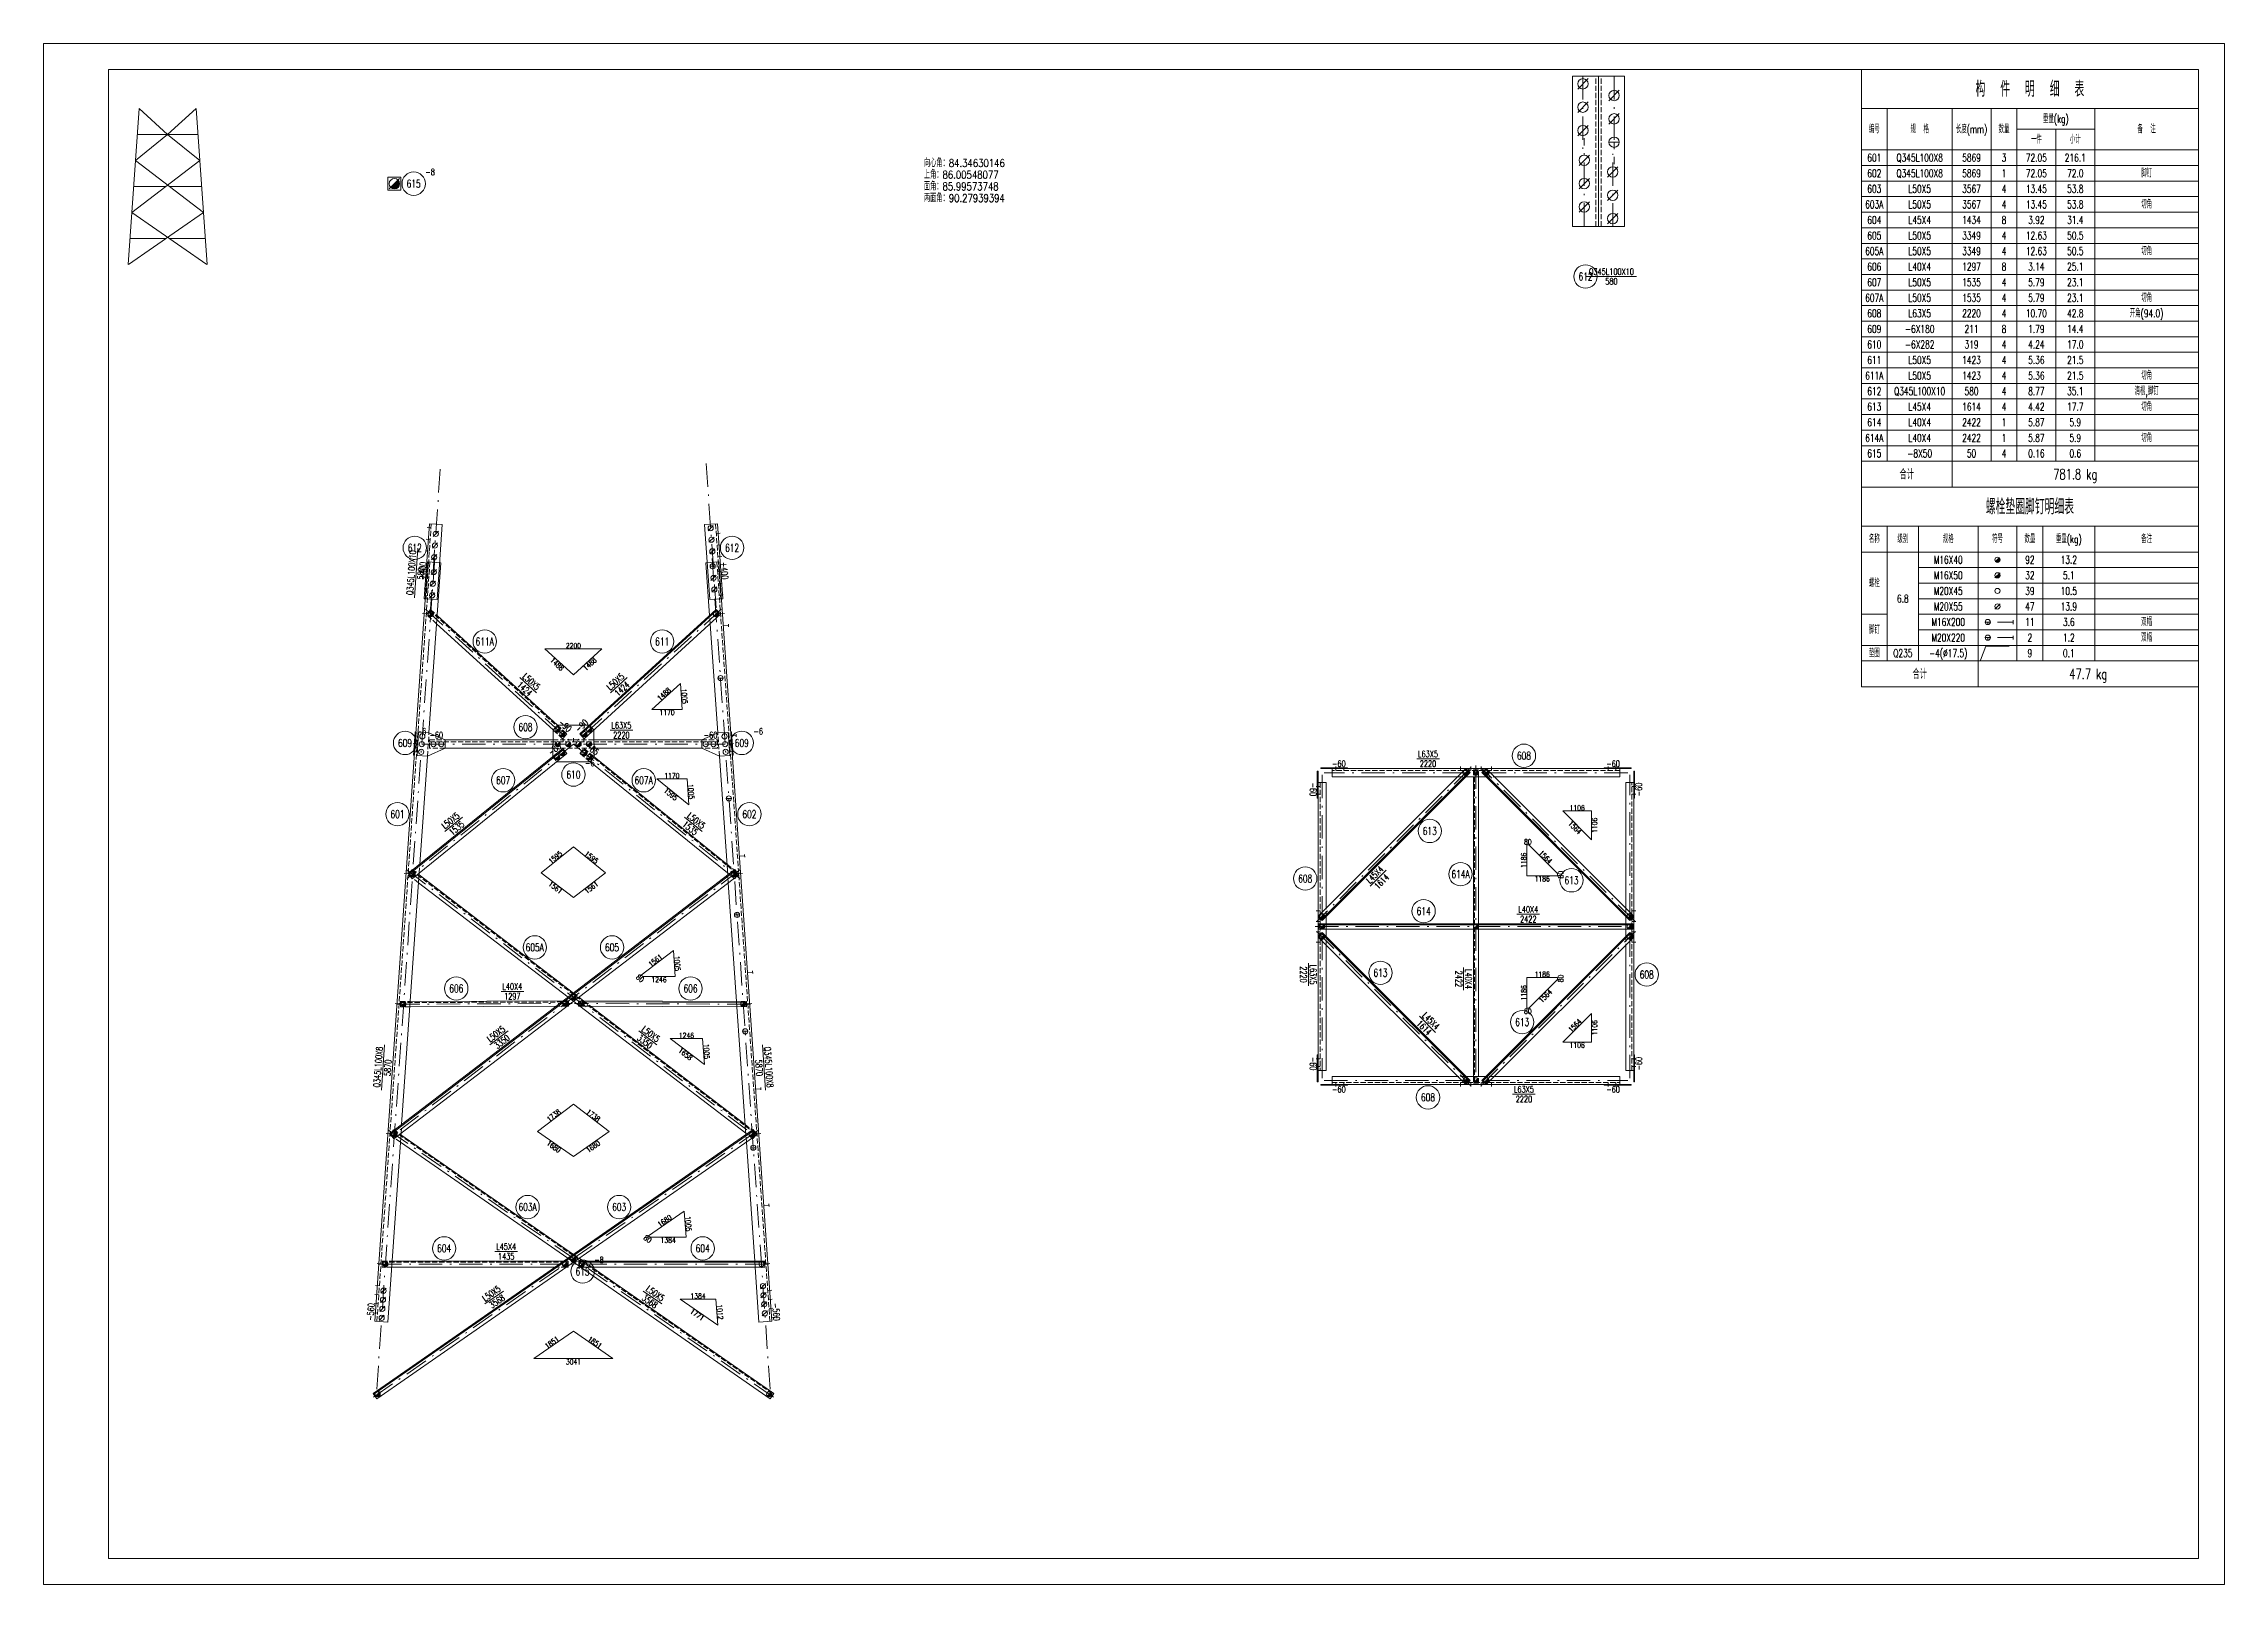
# Model space of a CAD drawing. Extents: x 0 to 841, y 0 to 5426.
# Drawn here: x 0 to 841, y 1208 to 1802 of the extents above; entities that cross this region are included whole.
import ezdxf
from ezdxf.enums import TextEntityAlignment as Align

# ---------------------------------------------------------------- set-up
doc = ezdxf.new("R2010")
doc.units = 0
doc.header["$MEASUREMENT"] = 0
doc.linetypes.add('Dash', pattern=[2.75, 2, -0.75])
doc.linetypes.add('DashDot', pattern=[15.6, 9, -3, 0.6, -3])
doc.layers.get('0').update_dxf_attribs({"linetype": 'CONTINUOUS', "lineweight": 25})
doc.styles.get("Standard").update_dxf_attribs({"font": 'simplex.shx', "width": 0.7, "height": 3, "bigfont": 'gbhzfs.shx'})

msp = doc.modelspace()

# ---------------------------------------------------------------- texts
at = {"color": 3, "linetype": 'Continuous', "lineweight": 13, "width": 0.7}
for s, height, p in [('构  件  明  细  表', 6, (766, 1784.5)), ('重量(kg)', 3, (776, 1773)), ('编号', 3, (706, 1769)), ('规  格', 3, (723.5, 1769)), ('长度(mm)', 3, (743.5, 1769)), ('数量', 3, (756, 1769)), ('一件', 3, (768.5, 1765)), ('小计', 3, (783.5, 1765)), ('备  注', 3, (811, 1769)), ('601', 3, (706, 1758)), ('Q345L100X8', 3, (723.5, 1758)), ('5869', 3, (743.5, 1758)), ('3', 3, (756, 1758)), ('72.05', 3, (768.5, 1758)), ('216.1', 3, (783.5, 1758)), ('602', 3, (706, 1752)), ('Q345L100X8', 3, (723.5, 1752)), ('5869', 3, (743.5, 1752)), ('1', 3, (756, 1752)), ('72.05', 3, (768.5, 1752)), ('72.0', 3, (783.5, 1752)), ('脚钉', 3, (811, 1752)), ('603A', 3, (706, 1740)), ('603', 3, (706, 1746)), ('L50X5', 3, (723.5, 1746)), ('L50X5', 3, (723.5, 1740)), ('3567', 3, (743.5, 1746)), ('3567', 3, (743.5, 1740)), ('4', 3, (756, 1746)), ('4', 3, (756, 1740)), ('13.45', 3, (768.5, 1746)), ('13.45', 3, (768.5, 1740)), ('53.8', 3, (783.5, 1746)), ('53.8', 3, (783.5, 1740)), ('切角', 3, (811, 1740)), ('604', 3, (706, 1734)), ('L45X4', 3, (723.5, 1734)), ('1434', 3, (743.5, 1734)), ('8', 3, (756, 1734)), ('3.92', 3, (768.5, 1734)), ('31.4', 3, (783.5, 1734)), ('605', 3, (706, 1728)), ('L50X5', 3, (723.5, 1728)), ('3349', 3, (743.5, 1728)), ('4', 3, (756, 1728)), ('12.63', 3, (768.5, 1728)), ('50.5', 3, (783.5, 1728)), ('605A', 3, (706, 1722)), ('606', 3, (706, 1716)), ('L50X5', 3, (723.5, 1722)), ('L40X4', 3, (723.5, 1716)), ('3349', 3, (743.5, 1722)), ('1297', 3, (743.5, 1716)), ('4', 3, (756, 1722)), ('8', 3, (756, 1716)), ('12.63', 3, (768.5, 1722)), ('3.14', 3, (768.5, 1716)), ('50.5', 3, (783.5, 1722)), ('25.1', 3, (783.5, 1716)), ('切角', 3, (811, 1722)), ('607', 3, (706, 1710)), ('L50X5', 3, (723.5, 1710)), ('1535', 3, (743.5, 1710)), ('4', 3, (756, 1710)), ('5.79', 3, (768.5, 1710)), ('23.1', 3, (783.5, 1710)), ('607A', 3, (706, 1704)), ('608', 3, (706, 1698)), ('L50X5', 3, (723.5, 1704)), ('L63X5', 3, (723.5, 1698)), ('2220', 3, (743.5, 1698)), ('1535', 3, (743.5, 1704)), ('4', 3, (756, 1704)), ('4', 3, (756, 1698)), ('10.70', 3, (768.5, 1698)), ('5.79', 3, (768.5, 1704)), ('23.1', 3, (783.5, 1704)), ('42.8', 3, (783.5, 1698)), ('开角(94.0)', 3, (811, 1698)), ('切角', 3, (811, 1704)), ('609', 3, (706, 1692)), ('-6X180', 3, (723.5, 1692)), ('211', 3, (743.5, 1692)), ('8', 3, (756, 1692)), ('1.79', 3, (768.5, 1692)), ('14.4', 3, (783.5, 1692)), ('610', 3, (706, 1686)), ('-6X282', 3, (723.5, 1686)), ('319', 3, (743.5, 1686)), ('4', 3, (756, 1686)), ('4.24', 3, (768.5, 1686)), ('17.0', 3, (783.5, 1686)), ('611A', 3, (706, 1674)), ('611', 3, (706, 1680)), ('L50X5', 3, (723.5, 1680)), ('L50X5', 3, (723.5, 1674)), ('1423', 3, (743.5, 1680)), ('1423', 3, (743.5, 1674)), ('4', 3, (756, 1680)), ('4', 3, (756, 1674)), ('5.36', 3, (768.5, 1680)), ('5.36', 3, (768.5, 1674)), ('21.5', 3, (783.5, 1680)), ('21.5', 3, (783.5, 1674)), ('切角', 3, (811, 1674)), ('612', 3, (706, 1668)), ('Q345L100X10', 3, (723.5, 1668)), ('580', 3, (743.5, 1668)), ('4', 3, (756, 1668)), ('8.77', 3, (768.5, 1668)), ('35.1', 3, (783.5, 1668)), ('清根,脚钉', 3, (811, 1668)), ('613', 3, (706, 1662)), ('614', 3, (706, 1656)), ('L45X4', 3, (723.5, 1662)), ('L40X4', 3, (723.5, 1656)), ('2422', 3, (743.5, 1656)), ('1614', 3, (743.5, 1662)), ('4', 3, (756, 1662)), ('1', 3, (756, 1656)), ('4.42', 3, (768.5, 1662)), ('5.87', 3, (768.5, 1656)), ('17.7', 3, (783.5, 1662)), ('5.9', 3, (783.5, 1656)), ('切角', 3, (811, 1662)), ('614A', 3, (706, 1650)), ('L40X4', 3, (723.5, 1650)), ('2422', 3, (743.5, 1650)), ('1', 3, (756, 1650)), ('5.87', 3, (768.5, 1650)), ('5.9', 3, (783.5, 1650)), ('切角', 3, (811, 1650)), ('615', 3, (706, 1644)), ('-8X50', 3, (723.5, 1644)), ('50', 3, (743.5, 1644)), ('4', 3, (756, 1644)), ('0.16', 3, (768.5, 1644)), ('0.6', 3, (783.5, 1644)), ('合计', 4, (718.5, 1636)), ('781.8 kg', 4, (783.5, 1636)), ('螺栓垫圈脚钉明细表', 6, (766, 1623.5)), ('名称', 3, (706, 1611)), ('级别', 3, (717, 1611)), ('规格', 3, (734.5, 1611)), ('符号', 3, (753.5, 1611)), ('数量', 3, (766, 1611)), ('重量(kg)', 3, (781, 1611)), ('备注', 3, (811, 1611)), ('M16X40', 3, (734.5, 1603)), ('M16X50', 3, (734.5, 1597)), ('92', 3, (766, 1603)), ('32', 3, (766, 1597)), ('13.2', 3, (781, 1603)), ('5.1', 3, (781, 1597)), ('螺栓', 3, (706, 1594)), ('6.8', 3, (717, 1588)), ('M20X45', 3, (734.5, 1591)), ('39', 3, (766, 1591)), ('10.5', 3, (781, 1591)), ('M20X55', 3, (734.5, 1585)), ('47', 3, (766, 1585)), ('13.9', 3, (781, 1585)), ('脚钉', 3, (706, 1576)), ('M16X200', 3, (734.5, 1579)), ('M20X220', 3, (734.5, 1573)), ('11', 3, (766, 1579)), ('2', 3, (766, 1573)), ('3.6', 3, (781, 1579)), ('1.2', 3, (781, 1573)), ('双帽', 3, (811, 1579)), ('双帽', 3, (811, 1573)), ('垫圈', 3, (706, 1567)), ('Q235', 3, (717, 1567)), ('-4(%%c17.5)', 3, (734.5, 1567)), ('9', 3, (766, 1567)), ('0.1', 3, (781, 1567)), ('合计', 4, (723.5, 1559)), ('47.7 kg', 4, (788.5, 1559))]:
    msp.add_text(s, height=height, dxfattribs=at).set_placement(p, align=Align.MIDDLE_CENTER)
at = {"color": 7, "linetype": 'Continuous', "lineweight": 13, "width": 0.8}
for s, p in [('向心角：84.34630146', (339.48, 1753.54)), ('上角：86.00548077', (339.48, 1749.04)), ('面角：85.99573748', (339.48, 1744.54)), ('两面角：90.27939394', (339.48, 1740.04))]:
    msp.add_text(s, height=3, dxfattribs=at).set_placement(p, align=Align.BOTTOM_LEFT)
at = {"color": 7, "linetype": 'Continuous', "lineweight": 13, "width": 0.7}
for s, height, p in [('615', 3, (142.71, 1748.01)), ('612', 3, (594.62, 1712.21)), ('Q345L100X10', 2.5, (604.62, 1714.09)), ('580', 2.5, (604.62, 1710.34)), ('612', 3, (143.13, 1607.62)), ('612', 3, (265.5, 1607.62)), ('611A', 3, (170.1, 1571.5)), ('611', 3, (238.53, 1571.5)), ('608', 3, (185.82, 1538.49)), ('L63X5', 2.5, (222.82, 1539.16)), ('609', 3, (139.38, 1532.38)), ('-60', 2.5, (151.44, 1535.41)), ('2220', 2.5, (222.82, 1535.41)), ('-60', 2.5, (257.19, 1535.41)), ('609', 3, (269.25, 1532.38)), ('-60', 2.5, (499.51, 1524.38)), ('L63X5', 2.5, (533.88, 1528.13)), ('2220', 2.5, (533.88, 1524.38)), ('608', 3, (570.88, 1527.45)), ('-60', 2.5, (605.26, 1524.38)), ('607', 3, (177.22, 1518.01)), ('610', 3, (204.32, 1520.2)), ('607A', 3, (231.41, 1518.01)), ('601', 3, (136.46, 1504.94)), ('602', 3, (272.17, 1504.94)), ('613', 3, (534.56, 1498.45)), ('608', 3, (486.54, 1480.11)), ('614A', 3, (546.43, 1481.79)), ('613', 3, (589.22, 1479.43)), ('614', 3, (532.2, 1467.56)), ('L40X4', 2.5, (572.56, 1468.23)), ('2422', 2.5, (572.56, 1464.48)), ('605A', 3, (189.42, 1453.57)), ('605', 3, (219.21, 1453.57)), ('606', 3, (159.15, 1437.72)), ('606', 3, (249.48, 1437.72)), ('613', 3, (515.54, 1443.78)), ('608', 3, (618.22, 1443.11)), ('613', 3, (570.2, 1424.76)), ('-60', 2.5, (499.51, 1398.84)), ('608', 3, (533.88, 1395.76)), ('L63X5', 2.5, (570.88, 1398.84)), ('2220', 2.5, (570.88, 1395.09)), ('-60', 2.5, (605.26, 1398.84)), ('603A', 3, (186.67, 1353.48)), ('603', 3, (221.96, 1353.48)), ('604', 3, (154.47, 1337.54)), ('604', 3, (254.16, 1337.54)), ('615', 3, (207.85, 1328.61))]:
    msp.add_text(s, height=height, dxfattribs=at).set_placement(p, align=Align.MIDDLE_CENTER)
for s, p in [('-8', (147.21, 1752.51)), ('-6', (143.88, 1536.88)), ('-6', (273.75, 1536.88)), ('-6', (208.82, 1524.7)), ('-8', (212.35, 1333.11))]:
    msp.add_text(s, height=2.4, dxfattribs=at).set_placement(p, align=Align.MIDDLE_LEFT)
for s, rotation, p in [('Q345L100X10', 86.00548, (141.79, 1598.03)), ('580', 86.00548, (145.53, 1597.77)), ('+400', 86.00548, (146.1, 1598.82)), ('+400', 273.99452, (262.53, 1598.82)), ('L50X5', 317.65564, (188.09, 1556.03)), ('L50X5', 42.3435, (220.54, 1556.03)), ('1424', 317.65564, (185.56, 1553.25)), ('1424', 42.3435, (223.07, 1553.25)), ('-90', 317.65564, (201.15, 1539.04)), ('-90', 42.3435, (207.48, 1539.04)), ('-85', 38.95296, (197.01, 1530.04)), ('-85', 321.04704, (211.63, 1530.04)), ('-60', 270, (489.61, 1514.48)), ('-60', 90, (615.15, 1514.48)), ('L50X5', 38.95296, (156.91, 1502.45)), ('L50X5', 321.04704, (251.72, 1502.45)), ('1535', 38.95296, (159.27, 1499.54)), ('1535', 321.04704, (249.36, 1499.54)), ('L45X4', 45, (513.36, 1481.6)), ('1614', 45, (516.01, 1478.95)), ('L40X4', 0.22754, (180.76, 1438.48)), ('2220', 270, (485.86, 1443.11)), ('L63X5', 270, (489.61, 1443.11)), ('2422', 270, (545.76, 1441.43)), ('L40X4', 270, (549.51, 1441.43)), ('1297', 0.22754, (180.77, 1434.73)), ('L50X5', 37.42417, (174.47, 1420.19)), ('L50X5', 322.57583, (234.16, 1420.19)), ('1614', 315, (532.38, 1422.59)), ('L45X4', 315, (535.03, 1425.24)), ('Q345L100X8', 86.00548, (128.98, 1407.41)), ('3350', 37.42417, (176.75, 1417.21)), ('3350', 322.57583, (231.88, 1417.21)), ('Q345L100X8', 273.99452, (279.66, 1407.41)), ('5870', 86.00548, (132.72, 1407.14)), ('5870', 273.99452, (275.92, 1407.14)), ('-60', 270, (489.61, 1408.73)), ('-60', 90, (615.15, 1408.73)), ('L45X4', 359.9787, (178.38, 1338.2)), ('1435', 359.9787, (178.38, 1334.45)), ('L50X5', 34.75055, (172.72, 1320.15)), ('L50X5', 325.24945, (235.91, 1320.15)), ('-560', 86.00548, (126.15, 1313.05)), ('3568', 34.75055, (174.86, 1317.07)), ('3568', 325.24945, (233.77, 1317.07)), ('-560', 273.99452, (282.49, 1313.05))]:
    msp.add_text(s, height=2.5, rotation=rotation, dxfattribs=at).set_placement(p, align=Align.MIDDLE_CENTER)
at = {"color": 7, "linetype": 'Continuous', "lineweight": 20, "width": 0.7}
for s, rotation, p in [('1488', 317.65628, (198.01, 1562.79)), ('2200', 359.99998, (204.32, 1569.89)), ('1488', 42.3433, (210.62, 1562.79)), ('1488', 42.3433, (239.27, 1551.2)), ('1005', 273.99452, (247.13, 1550.4)), ('1595', 321.04726, (241.89, 1512.62)), ('1005', 273.99452, (249.7, 1513.64)), ('1564', 315, (590.55, 1499.78)), ('1106', 90, (598.13, 1500.63)), ('1595', 38.95311, (197.36, 1488.29)), ('1595', 321.04726, (211.27, 1488.29)), ('1186', 90, (570.79, 1487.15)), ('1564', 315, (579.17, 1488.4)), ('80', 90, (585.05, 1481.62)), ('1561', 322.5758, (197.39, 1476.65)), ('1561', 37.42422, (211.25, 1476.65)), ('1561', 37.42422, (235.92, 1448.53)), ('1005', 273.99452, (244.4, 1447.4)), ('80', 322.57583, (230.04, 1441.64)), ('1246', 359.77246, (237.31, 1441.12)), ('1186', 90, (570.79, 1436.06)), ('80', 90, (585.05, 1441.59)), ('1564', 45, (579.17, 1434.81)), ('1564', 45, (590.55, 1423.44)), ('1106', 90, (598.13, 1422.59)), ('1658', 322.57583, (247.52, 1412.45)), ('1246', 359.77246, (247.9, 1419.62)), ('1005', 273.99452, (255.68, 1413.46)), ('1738', 37.42417, (196.69, 1388.79)), ('1738', 322.57583, (211.95, 1388.79)), ('1680', 325.24945, (196.73, 1376.78)), ('1680', 34.75055, (211.9, 1376.78)), ('1680', 34.75055, (239.49, 1348.14)), ('1005', 273.99452, (248.62, 1347.01)), ('80', 325.24945, (232.92, 1341.15)), ('1384', 0.0213, (240.85, 1340.71)), ('1771', 325.24945, (252.05, 1311.94)), ('1384', 0.0213, (252.38, 1319.17)), ('1012', 273.99452, (260.85, 1313.01)), ('1851', 34.75055, (196.03, 1301.28)), ('1851', 325.24945, (212.6, 1301.28))]:
    msp.add_text(s, height=2, rotation=rotation, dxfattribs=at).set_placement(p, align=Align.MIDDLE_CENTER)
for s, p in [('1170', (240.43, 1544.1)), ('1170', (242.3, 1519.77)), ('1106', (591.4, 1507.36)), ('80', (572.39, 1494.28)), ('1186', (577.92, 1480.02)), ('1186', (577.92, 1443.19)), ('80', (572.39, 1428.93)), ('1106', (591.4, 1415.86)), ('3041', (204.32, 1293.82))]:
    msp.add_text(s, height=2, dxfattribs=at).set_placement(p, align=Align.MIDDLE_CENTER)

# ---------------------------------------------------------------- blocks, each defined once
blk = doc.blocks.new('M16X40S')
at = {"color": 3, "linetype": 'Continuous', "lineweight": 13}
blk.add_line((-0.707, -0.707), (0.707, 0.707), dxfattribs=at)
blk.add_circle((0, 0), 1, dxfattribs=at)
for radius in [0.9, 0.8, 0.7, 0.6, 0.5, 0.4, 0.3, 0.2, 0.1]:
    blk.add_arc((0, 0), radius, 225, 45, dxfattribs=at)
blk = doc.blocks.new('M16X50S')
at = {"color": 3, "linetype": 'Continuous', "lineweight": 13}
blk.add_line((-1, -1), (1, 1), dxfattribs=at)
blk.add_circle((0, 0), 1, dxfattribs=at)
for radius in [0.9, 0.8, 0.7, 0.6, 0.5, 0.4, 0.3, 0.2, 0.1]:
    blk.add_arc((0, 0), radius, 225, 45, dxfattribs=at)
blk = doc.blocks.new('M20X45S')
at = {"color": 3, "linetype": 'Continuous', "lineweight": 13}
blk.add_circle((0, 0), 1, dxfattribs=at)
blk = doc.blocks.new('M20X55S')
at = {"color": 3, "linetype": 'Continuous', "lineweight": 13}
blk.add_line((-1, -1), (1, 1), dxfattribs=at)
blk.add_circle((0, 0), 1, dxfattribs=at)
blk = doc.blocks.new('StepBoltML')
at = {"color": 3, "linetype": 'Continuous', "lineweight": 13}
for p, q in [((-4.75, 0), (-2.75, 0)), ((-3.75, 0), (-3.75, -1)), ((0, 0), (6, 0)), ((6, -0.75), (6, 0.75))]:
    blk.add_line(p, q, dxfattribs=at)
blk.add_circle((-3.75, 0), 1, dxfattribs=at)
blk = doc.blocks.new('WasherML')
at = {"color": 3, "linetype": 'Continuous', "lineweight": 13}
for p, q in [((-6.5, -2.7), (-4.5, 2.7)), ((-4.5, 2.7), (4.5, 2.7))]:
    blk.add_line(p, q, dxfattribs=at)
blk = doc.blocks.new('StepBolt')
at = {"color": 3, "linetype": 'Continuous', "lineweight": 13}
for p, q in [((-1, 0), (1, 0)), ((0, 0), (0, -1))]:
    blk.add_line(p, q, dxfattribs=at)
blk.add_circle((0, 0), 1, dxfattribs=at)

# ---------------------------------------------------------------- linework, layer by layer
at = {"color": 7, "linetype": 'Continuous', "lineweight": 18}
for p, q in [((0, 1802), (841, 1802)), ((0, 1208), (0, 1802)), ((841, 1208), (841, 1802)), ((25, 1792), (831, 1792)), ((25, 1218), (25, 1792)), ((831, 1218), (831, 1792)), ((25, 1218), (831, 1218)), ((0, 1208), (841, 1208))]:
    msp.add_line(p, q, dxfattribs=at)
at = {"color": 2, "linetype": 'DashDot', "lineweight": 0}
for p, q in [((593.62, 1789.5), (593.63, 1761.5)), ((605.62, 1789.5), (605.62, 1755.5)), ((594.12, 1731.53), (594.13, 1765.53)), ((605.12, 1731.53), (605.12, 1759.53)), ((255.51, 1640.17), (259.57, 1582.06)), ((152.97, 1637.92), (149.07, 1582.06)), ((150.81, 1603.51), (128.32, 1281.32)), ((257.82, 1603.51), (280.32, 1281.32)), ((147.28, 1583.91), (204.31, 1531.94)), ((261.35, 1583.91), (204.32, 1531.93)), ((204.32, 1531.94), (140.18, 1480.08)), ((145.82, 1531.94), (262.82, 1531.94)), ((204.32, 1531.94), (268.46, 1480.08)), ((550.32, 1522.85), (491.14, 1463.66)), ((552.38, 1523.65), (552.38, 1399.56)), ((613.62, 1463.66), (554.44, 1522.85)), ((493.09, 1520.11), (493.09, 1403.11)), ((610.88, 1520.9), (493.88, 1520.9)), ((611.67, 1403.11), (611.67, 1520.11)), ((268.5, 1483.48), (133.13, 1379.9)), ((140.13, 1483.48), (275.5, 1379.9)), ((490.34, 1461.61), (614.42, 1461.61)), ((491.14, 1459.55), (550.32, 1400.37)), ((554.44, 1400.37), (613.62, 1459.55)), ((136.06, 1431.68), (203.89, 1431.95)), ((272.57, 1431.68), (204.74, 1431.95)), ((493.88, 1402.31), (610.88, 1402.31)), ((275.58, 1383.14), (126.56, 1279.76)), ((133.06, 1383.14), (282.07, 1279.76)), ((129.06, 1331.45), (203.78, 1331.42)), ((279.57, 1331.45), (204.85, 1331.42))]:
    msp.add_line(p, q, dxfattribs=at)
at = {"color": 1, "linetype": 'Dash', "lineweight": 0}
for p, q in [((598.62, 1731.53), (598.62, 1789.5)), ((600.62, 1731.53), (600.62, 1789.5)), ((149.49, 1616.86), (147.47, 1587.95)), ((259.14, 1616.86), (261.16, 1587.95)), ((148.96, 1602.13), (128.52, 1309.38)), ((259.67, 1602.13), (280.11, 1309.38)), ((147.81, 1581.74), (147.85, 1582.31)), ((151.56, 1578.32), (147.81, 1581.74)), ((147.85, 1582.31), (149.23, 1583.82)), ((148.96, 1583.53), (201.56, 1535.59)), ((149.23, 1583.82), (151.78, 1581.5)), ((257.07, 1578.32), (256.85, 1581.5)), ((198.13, 1539.26), (201.83, 1535.89)), ((212.18, 1537.41), (210.5, 1539.26)), ((148, 1527.27), (148.62, 1536.25)), ((148.82, 1533.54), (154.82, 1533.54)), ((148.82, 1530.39), (148.82, 1533.54)), ((148.82, 1532.79), (259.82, 1532.79)), ((196.41, 1533.54), (212.22, 1533.54)), ((200.15, 1534.04), (196.45, 1537.41)), ((201.83, 1535.89), (200.15, 1534.04)), ((253.82, 1533.54), (259.82, 1533.54)), ((259.82, 1533.54), (259.82, 1530.39)), ((260.64, 1527.27), (260.01, 1536.25)), ((154.82, 1530.39), (148.82, 1530.39)), ((196.34, 1527.09), (196.34, 1527.09)), ((196.34, 1527.09), (197.91, 1525.15)), ((212.26, 1530.39), (196.37, 1530.39)), ((206.84, 1528.29), (208.41, 1530.24)), ((210.72, 1525.15), (206.84, 1528.29)), ((208.16, 1529.92), (267.82, 1481.69)), ((208.41, 1530.24), (212.3, 1527.09)), ((259.82, 1530.39), (253.82, 1530.39)), ((502.88, 1522.5), (496.88, 1522.5)), ((607.88, 1522.5), (601.88, 1522.5)), ((491.49, 1517.11), (491.49, 1511.11)), ((492.24, 1517.11), (492.24, 1406.11)), ((607.88, 1521.75), (496.88, 1521.75)), ((545.27, 1519.35), (548.46, 1519.35)), ((551.38, 1522), (551.38, 1519.35)), ((553.38, 1522), (551.38, 1522)), ((551.78, 1522), (551.78, 1401.21)), ((553.38, 1519.35), (553.38, 1522)), ((556.3, 1519.35), (559.49, 1519.35)), ((612.52, 1406.11), (612.52, 1517.11)), ((613.27, 1511.11), (613.27, 1517.11)), ((140.8, 1481.4), (140.84, 1481.94)), ((144.59, 1478.5), (140.8, 1481.4)), ((140.84, 1481.94), (142.08, 1483.57)), ((141.84, 1483.25), (274.83, 1381.48)), ((142.08, 1483.57), (144.8, 1481.49)), ((144.85, 1482.26), (145.09, 1485.66)), ((263.54, 1485.66), (267.76, 1482.25)), ((266.5, 1480.05), (263.78, 1482.26)), ((264.04, 1478.5), (263.83, 1481.49)), ((267.82, 1481.69), (266.5, 1480.05)), ((267.76, 1482.25), (267.82, 1481.69)), ((494.64, 1465.53), (494.64, 1468.71)), ((610.12, 1468.71), (610.12, 1465.53)), ((494.64, 1460.61), (494.64, 1462.61)), ((494.64, 1454.5), (494.64, 1457.68)), ((551.38, 1462.61), (551.38, 1460.61)), ((553.38, 1460.61), (553.38, 1462.61)), ((610.12, 1462.61), (610.12, 1460.61)), ((610.12, 1457.68), (610.12, 1454.5)), ((137.56, 1432.69), (141.39, 1432.7)), ((137.57, 1430.69), (137.56, 1432.69)), ((137.56, 1432.29), (202.39, 1432.54)), ((141.25, 1430.7), (137.57, 1430.69)), ((201.89, 1430.94), (197.76, 1430.92)), ((200.39, 1432.93), (202.39, 1432.94)), ((204.32, 1432.79), (202.26, 1434.37)), ((202.39, 1432.94), (202.39, 1431.32)), ((204.32, 1435.94), (206.37, 1434.37)), ((206.74, 1430.94), (206.24, 1431.32)), ((208.25, 1432.93), (210.87, 1430.92)), ((267.38, 1430.7), (267.24, 1432.7)), ((491.49, 1412.11), (491.49, 1406.11)), ((613.27, 1406.11), (613.27, 1412.11)), ((496.88, 1401.46), (607.88, 1401.46)), ((496.88, 1400.71), (502.88, 1400.71)), ((548.46, 1403.86), (545.27, 1403.86)), ((551.38, 1403.86), (551.38, 1401.21)), ((551.38, 1401.21), (553.38, 1401.21)), ((553.38, 1401.21), (553.38, 1403.86)), ((559.49, 1403.86), (556.3, 1403.86)), ((601.88, 1400.71), (607.88, 1400.71)), ((133.78, 1381.11), (133.83, 1381.62)), ((137.61, 1378.46), (133.78, 1381.11)), ((133.83, 1381.62), (135, 1383.31)), ((134.77, 1382.98), (281.33, 1281.31)), ((135, 1383.31), (137.81, 1381.36)), ((137.85, 1381.93), (138.08, 1385.26)), ((270.55, 1385.26), (274.79, 1382.01)), ((273.55, 1379.82), (270.78, 1381.93)), ((271.03, 1378.46), (270.82, 1381.36)), ((274.83, 1381.48), (273.55, 1379.82)), ((274.79, 1382.01), (274.83, 1381.48)), ((130.56, 1330.35), (130.57, 1332.6)), ((134.25, 1330.34), (130.56, 1330.35)), ((130.57, 1332.6), (134.4, 1332.59)), ((130.57, 1332.2), (202.28, 1332.17)), ((201.64, 1330.32), (197.25, 1330.32)), ((200.49, 1332.57), (202.28, 1332.57)), ((204.32, 1332.18), (202.12, 1333.7)), ((202.28, 1332.57), (202.28, 1330.77)), ((202.58, 1334.01), (204.63, 1335.44)), ((204, 1331.96), (202.58, 1334.01)), ((206.06, 1333.39), (204, 1331.96)), ((204.32, 1335.22), (206.51, 1333.7)), ((204.63, 1335.44), (206.06, 1333.39)), ((207, 1330.32), (206.35, 1330.77)), ((208.14, 1332.57), (211.38, 1330.32)), ((274.39, 1330.34), (274.23, 1332.59))]:
    msp.add_line(p, q, dxfattribs=at)
at = {"color": 7, "linetype": 'Continuous', "lineweight": 0}
for p, q in [((36.82, 1776.95), (32.62, 1716.8)), ((36.82, 1776.95), (47.81, 1766.92)), ((58.82, 1776.95), (47.82, 1766.92)), ((58.82, 1776.95), (63.02, 1716.8)), ((47.82, 1766.92), (35.42, 1756.9)), ((36.12, 1766.92), (59.52, 1766.92)), ((47.82, 1766.92), (60.22, 1756.9)), ((60.22, 1756.9), (34.02, 1736.85)), ((35.42, 1756.9), (61.62, 1736.85)), ((34.72, 1746.87), (47.18, 1746.92)), ((60.92, 1746.87), (48.45, 1746.92)), ((61.62, 1736.85), (32.72, 1716.8)), ((34.02, 1736.85), (62.91, 1716.8)), ((33.32, 1726.83), (47.16, 1726.82)), ((62.32, 1726.83), (48.47, 1726.82)), ((259.67, 1583.53), (207.07, 1535.59)), ((200.48, 1529.92), (140.81, 1481.69)), ((549.79, 1521.25), (492.73, 1464.19)), ((612.03, 1464.19), (554.97, 1521.25)), ((266.79, 1483.25), (133.81, 1381.48)), ((491.84, 1462.21), (612.92, 1462.21)), ((492.73, 1459.02), (549.79, 1401.96)), ((554.97, 1401.96), (612.03, 1459.02)), ((271.07, 1432.29), (206.24, 1432.54)), ((273.86, 1382.98), (127.31, 1281.31)), ((278.07, 1332.2), (206.35, 1332.17))]:
    msp.add_line(p, q, dxfattribs=at)
at = {"color": 7, "linetype": 'Continuous', "lineweight": 13}
for p, q in [((595, 1712.21), (614.25, 1712.21)), ((144.33, 1607.5), (142.99, 1588.3)), ((183.59, 1557.59), (190.06, 1551.69)), ((225.04, 1557.59), (218.57, 1551.69)), ((218.44, 1537.29), (227.19, 1537.29)), ((538.26, 1526.25), (529.51, 1526.25)), ((161.49, 1503.74), (154.69, 1498.24)), ((247.14, 1503.74), (253.95, 1498.24)), ((517.78, 1483.37), (511.59, 1477.18)), ((568.19, 1466.36), (576.94, 1466.36)), ((487.74, 1447.48), (487.74, 1438.73)), ((547.63, 1445.8), (547.63, 1437.05)), ((176.39, 1436.59), (185.14, 1436.62)), ((179.09, 1421.36), (172.14, 1416.04)), ((229.54, 1421.36), (236.49, 1416.04)), ((530.61, 1427.01), (536.8, 1420.82)), ((131.46, 1416), (130.24, 1398.55)), ((277.18, 1416), (278.4, 1398.55)), ((566.51, 1396.96), (575.26, 1396.96)), ((174, 1336.33), (182.75, 1336.33)), ((177.39, 1321.1), (170.2, 1316.12)), ((231.25, 1321.1), (238.44, 1316.12))]:
    msp.add_line(p, q, dxfattribs=at)
at = {"color": 1, "linetype": 'Continuous', "lineweight": 0}
for p, q in [((215.32, 1568.69), (193.32, 1568.69)), ((193.32, 1568.69), (204.32, 1558.67)), ((204.32, 1558.67), (215.32, 1568.69)), ((245.58, 1555.33), (234.58, 1545.3)), ((246.28, 1545.3), (245.58, 1555.33)), ((234.58, 1545.3), (246.28, 1545.3)), ((248.15, 1518.57), (236.45, 1518.57)), ((236.45, 1518.57), (248.85, 1508.54)), ((248.85, 1508.54), (248.15, 1518.57)), ((596.93, 1506.16), (585.87, 1506.16)), ((585.87, 1506.16), (596.93, 1495.1)), ((596.93, 1495.1), (596.93, 1506.16)), ((204.32, 1492.37), (191.92, 1482.35)), ((216.72, 1482.35), (204.32, 1492.37)), ((572.79, 1493.08), (571.99, 1493.08)), ((571.99, 1493.08), (571.99, 1481.22)), ((583.85, 1482.02), (572.79, 1493.08)), ((191.92, 1482.35), (204.32, 1472.86)), ((204.32, 1472.86), (216.72, 1482.35)), ((571.99, 1481.22), (583.85, 1481.22)), ((583.85, 1481.22), (583.85, 1482.02)), ((242.85, 1452.32), (230.45, 1442.84)), ((243.55, 1442.3), (242.85, 1452.32)), ((230.45, 1442.84), (231.09, 1442.35)), ((231.09, 1442.35), (243.55, 1442.3)), ((583.85, 1441.99), (571.99, 1441.99)), ((571.99, 1441.99), (571.99, 1430.13)), ((572.79, 1430.13), (583.85, 1441.19)), ((583.85, 1441.19), (583.85, 1441.99)), ((571.99, 1430.13), (572.79, 1430.13)), ((596.93, 1428.12), (585.87, 1417.06)), ((596.93, 1417.06), (596.93, 1428.12)), ((254.13, 1418.39), (241.67, 1418.44)), ((241.67, 1418.44), (254.83, 1408.37)), ((254.83, 1408.37), (254.13, 1418.39)), ((585.87, 1417.06), (596.93, 1417.06)), ((204.32, 1393.11), (190.52, 1382.55)), ((218.12, 1382.55), (204.32, 1393.11)), ((190.52, 1382.55), (204.32, 1372.98)), ((204.32, 1372.98), (218.12, 1382.55)), ((247.07, 1351.94), (233.27, 1342.37)), ((247.77, 1341.92), (247.07, 1351.94)), ((233.27, 1342.37), (233.93, 1341.91)), ((233.93, 1341.91), (247.77, 1341.92)), ((259.3, 1317.98), (245.46, 1317.97)), ((245.46, 1317.97), (260, 1307.88)), ((260, 1307.88), (259.3, 1317.98)), ((204.32, 1305.57), (189.11, 1295.02)), ((219.52, 1295.02), (204.32, 1305.57)), ((189.11, 1295.02), (219.52, 1295.02))]:
    msp.add_line(p, q, dxfattribs=at)
at = {"color": 3, "linetype": 'Continuous', "lineweight": 13}
for points in [[(701, 1792), (701, 1777), (831, 1777), (831, 1792)], [(701, 1777), (701, 1761), (711, 1761), (711, 1777)], [(711, 1777), (711, 1761), (736, 1761), (736, 1777)], [(736, 1777), (736, 1761), (751, 1761), (751, 1777)], [(751, 1777), (751, 1761), (761, 1761), (761, 1777)], [(761, 1777), (761, 1769), (791, 1769), (791, 1777)], [(791, 1777), (791, 1761), (831, 1761), (831, 1777)], [(761, 1769), (761, 1761), (776, 1761), (776, 1769)], [(776, 1769), (776, 1761), (791, 1761), (791, 1769)], [(701, 1761), (701, 1755), (711, 1755), (711, 1761)], [(711, 1761), (711, 1755), (736, 1755), (736, 1761)], [(736, 1761), (736, 1755), (751, 1755), (751, 1761)], [(751, 1761), (751, 1755), (761, 1755), (761, 1761)], [(761, 1761), (761, 1755), (776, 1755), (776, 1761)], [(776, 1761), (776, 1755), (791, 1755), (791, 1761)], [(791, 1761), (791, 1755), (831, 1755), (831, 1761)], [(701, 1755), (701, 1749), (711, 1749), (711, 1755)], [(711, 1755), (711, 1749), (736, 1749), (736, 1755)], [(736, 1755), (736, 1749), (751, 1749), (751, 1755)], [(751, 1755), (751, 1749), (761, 1749), (761, 1755)], [(761, 1755), (761, 1749), (776, 1749), (776, 1755)], [(776, 1755), (776, 1749), (791, 1749), (791, 1755)], [(791, 1755), (791, 1749), (831, 1749), (831, 1755)], [(701, 1749), (701, 1743), (711, 1743), (711, 1749)], [(701, 1743), (701, 1737), (711, 1737), (711, 1743)], [(711, 1749), (711, 1743), (736, 1743), (736, 1749)], [(711, 1743), (711, 1737), (736, 1737), (736, 1743)], [(736, 1749), (736, 1743), (751, 1743), (751, 1749)], [(736, 1743), (736, 1737), (751, 1737), (751, 1743)], [(751, 1749), (751, 1743), (761, 1743), (761, 1749)], [(751, 1743), (751, 1737), (761, 1737), (761, 1743)], [(761, 1749), (761, 1743), (776, 1743), (776, 1749)], [(761, 1743), (761, 1737), (776, 1737), (776, 1743)], [(776, 1749), (776, 1743), (791, 1743), (791, 1749)], [(776, 1743), (776, 1737), (791, 1737), (791, 1743)], [(791, 1749), (791, 1743), (831, 1743), (831, 1749)], [(791, 1743), (791, 1737), (831, 1737), (831, 1743)], [(701, 1737), (701, 1731), (711, 1731), (711, 1737)], [(711, 1737), (711, 1731), (736, 1731), (736, 1737)], [(736, 1737), (736, 1731), (751, 1731), (751, 1737)], [(751, 1737), (751, 1731), (761, 1731), (761, 1737)], [(761, 1737), (761, 1731), (776, 1731), (776, 1737)], [(776, 1737), (776, 1731), (791, 1731), (791, 1737)], [(791, 1737), (791, 1731), (831, 1731), (831, 1737)], [(701, 1731), (701, 1725), (711, 1725), (711, 1731)], [(701, 1725), (701, 1719), (711, 1719), (711, 1725)], [(711, 1731), (711, 1725), (736, 1725), (736, 1731)], [(711, 1725), (711, 1719), (736, 1719), (736, 1725)], [(736, 1731), (736, 1725), (751, 1725), (751, 1731)], [(736, 1725), (736, 1719), (751, 1719), (751, 1725)], [(751, 1731), (751, 1725), (761, 1725), (761, 1731)], [(751, 1725), (751, 1719), (761, 1719), (761, 1725)], [(761, 1731), (761, 1725), (776, 1725), (776, 1731)], [(761, 1725), (761, 1719), (776, 1719), (776, 1725)], [(776, 1731), (776, 1725), (791, 1725), (791, 1731)], [(776, 1725), (776, 1719), (791, 1719), (791, 1725)], [(791, 1731), (791, 1725), (831, 1725), (831, 1731)], [(791, 1725), (791, 1719), (831, 1719), (831, 1725)], [(701, 1719), (701, 1713), (711, 1713), (711, 1719)], [(711, 1719), (711, 1713), (736, 1713), (736, 1719)], [(736, 1719), (736, 1713), (751, 1713), (751, 1719)], [(751, 1719), (751, 1713), (761, 1713), (761, 1719)], [(761, 1719), (761, 1713), (776, 1713), (776, 1719)], [(776, 1719), (776, 1713), (791, 1713), (791, 1719)], [(791, 1719), (791, 1713), (831, 1713), (831, 1719)], [(701, 1713), (701, 1707), (711, 1707), (711, 1713)], [(711, 1713), (711, 1707), (736, 1707), (736, 1713)], [(736, 1713), (736, 1707), (751, 1707), (751, 1713)], [(751, 1713), (751, 1707), (761, 1707), (761, 1713)], [(761, 1713), (761, 1707), (776, 1707), (776, 1713)], [(776, 1713), (776, 1707), (791, 1707), (791, 1713)], [(791, 1713), (791, 1707), (831, 1707), (831, 1713)], [(701, 1707), (701, 1701), (711, 1701), (711, 1707)], [(701, 1701), (701, 1695), (711, 1695), (711, 1701)], [(711, 1707), (711, 1701), (736, 1701), (736, 1707)], [(711, 1701), (711, 1695), (736, 1695), (736, 1701)], [(736, 1707), (736, 1701), (751, 1701), (751, 1707)], [(736, 1701), (736, 1695), (751, 1695), (751, 1701)], [(751, 1707), (751, 1701), (761, 1701), (761, 1707)], [(751, 1701), (751, 1695), (761, 1695), (761, 1701)], [(761, 1707), (761, 1701), (776, 1701), (776, 1707)], [(761, 1701), (761, 1695), (776, 1695), (776, 1701)], [(776, 1707), (776, 1701), (791, 1701), (791, 1707)], [(776, 1701), (776, 1695), (791, 1695), (791, 1701)], [(791, 1707), (791, 1701), (831, 1701), (831, 1707)], [(791, 1701), (791, 1695), (831, 1695), (831, 1701)], [(701, 1695), (701, 1689), (711, 1689), (711, 1695)], [(711, 1695), (711, 1689), (736, 1689), (736, 1695)], [(736, 1695), (736, 1689), (751, 1689), (751, 1695)], [(751, 1695), (751, 1689), (761, 1689), (761, 1695)], [(761, 1695), (761, 1689), (776, 1689), (776, 1695)], [(776, 1695), (776, 1689), (791, 1689), (791, 1695)], [(791, 1695), (791, 1689), (831, 1689), (831, 1695)], [(701, 1689), (701, 1683), (711, 1683), (711, 1689)], [(701, 1683), (701, 1677), (711, 1677), (711, 1683)], [(711, 1689), (711, 1683), (736, 1683), (736, 1689)], [(711, 1683), (711, 1677), (736, 1677), (736, 1683)], [(736, 1689), (736, 1683), (751, 1683), (751, 1689)], [(736, 1683), (736, 1677), (751, 1677), (751, 1683)], [(751, 1689), (751, 1683), (761, 1683), (761, 1689)], [(751, 1683), (751, 1677), (761, 1677), (761, 1683)], [(761, 1689), (761, 1683), (776, 1683), (776, 1689)], [(761, 1683), (761, 1677), (776, 1677), (776, 1683)], [(776, 1689), (776, 1683), (791, 1683), (791, 1689)], [(776, 1683), (776, 1677), (791, 1677), (791, 1683)], [(791, 1689), (791, 1683), (831, 1683), (831, 1689)], [(791, 1683), (791, 1677), (831, 1677), (831, 1683)], [(701, 1677), (701, 1671), (711, 1671), (711, 1677)], [(711, 1677), (711, 1671), (736, 1671), (736, 1677)], [(736, 1677), (736, 1671), (751, 1671), (751, 1677)], [(751, 1677), (751, 1671), (761, 1671), (761, 1677)], [(761, 1677), (761, 1671), (776, 1671), (776, 1677)], [(776, 1677), (776, 1671), (791, 1671), (791, 1677)], [(791, 1677), (791, 1671), (831, 1671), (831, 1677)], [(701, 1671), (701, 1665), (711, 1665), (711, 1671)], [(711, 1671), (711, 1665), (736, 1665), (736, 1671)], [(736, 1671), (736, 1665), (751, 1665), (751, 1671)], [(751, 1671), (751, 1665), (761, 1665), (761, 1671)], [(761, 1671), (761, 1665), (776, 1665), (776, 1671)], [(776, 1671), (776, 1665), (791, 1665), (791, 1671)], [(791, 1671), (791, 1665), (831, 1665), (831, 1671)], [(701, 1665), (701, 1659), (711, 1659), (711, 1665)], [(701, 1659), (701, 1653), (711, 1653), (711, 1659)], [(711, 1665), (711, 1659), (736, 1659), (736, 1665)], [(711, 1659), (711, 1653), (736, 1653), (736, 1659)], [(736, 1665), (736, 1659), (751, 1659), (751, 1665)], [(736, 1659), (736, 1653), (751, 1653), (751, 1659)], [(751, 1665), (751, 1659), (761, 1659), (761, 1665)], [(751, 1659), (751, 1653), (761, 1653), (761, 1659)], [(761, 1665), (761, 1659), (776, 1659), (776, 1665)], [(761, 1659), (761, 1653), (776, 1653), (776, 1659)], [(776, 1665), (776, 1659), (791, 1659), (791, 1665)], [(776, 1659), (776, 1653), (791, 1653), (791, 1659)], [(791, 1665), (791, 1659), (831, 1659), (831, 1665)], [(791, 1659), (791, 1653), (831, 1653), (831, 1659)], [(701, 1653), (701, 1647), (711, 1647), (711, 1653)], [(711, 1653), (711, 1647), (736, 1647), (736, 1653)], [(736, 1653), (736, 1647), (751, 1647), (751, 1653)], [(751, 1653), (751, 1647), (761, 1647), (761, 1653)], [(761, 1653), (761, 1647), (776, 1647), (776, 1653)], [(776, 1653), (776, 1647), (791, 1647), (791, 1653)], [(791, 1653), (791, 1647), (831, 1647), (831, 1653)], [(701, 1647), (701, 1641), (711, 1641), (711, 1647)], [(701, 1641), (701, 1631), (736, 1631), (736, 1641)], [(711, 1647), (711, 1641), (736, 1641), (736, 1647)], [(736, 1647), (736, 1641), (751, 1641), (751, 1647)], [(736, 1641), (736, 1631), (831, 1631), (831, 1641)], [(751, 1647), (751, 1641), (761, 1641), (761, 1647)], [(761, 1647), (761, 1641), (776, 1641), (776, 1647)], [(776, 1647), (776, 1641), (791, 1641), (791, 1647)], [(791, 1647), (791, 1641), (831, 1641), (831, 1647)], [(701, 1631), (701, 1616), (831, 1616), (831, 1631)], [(701, 1616), (701, 1606), (711, 1606), (711, 1616)], [(711, 1616), (711, 1606), (723, 1606), (723, 1616)], [(723, 1616), (723, 1606), (746, 1606), (746, 1616)], [(746, 1616), (746, 1606), (761, 1606), (761, 1616)], [(761, 1616), (761, 1606), (771, 1606), (771, 1616)], [(771, 1616), (771, 1606), (791, 1606), (791, 1616)], [(791, 1616), (791, 1606), (831, 1606), (831, 1616)], [(701, 1606), (701, 1582), (711, 1582), (711, 1606)], [(711, 1606), (711, 1570), (723, 1570), (723, 1606)], [(723, 1606), (723, 1600), (746, 1600), (746, 1606)], [(723, 1600), (723, 1594), (746, 1594), (746, 1600)], [(746, 1606), (746, 1600), (761, 1600), (761, 1606)], [(746, 1600), (746, 1594), (761, 1594), (761, 1600)], [(761, 1606), (761, 1600), (771, 1600), (771, 1606)], [(761, 1600), (761, 1594), (771, 1594), (771, 1600)], [(771, 1606), (771, 1600), (791, 1600), (791, 1606)], [(771, 1600), (771, 1594), (791, 1594), (791, 1600)], [(791, 1606), (791, 1600), (831, 1600), (831, 1606)], [(791, 1600), (791, 1594), (831, 1594), (831, 1600)], [(723, 1594), (723, 1588), (746, 1588), (746, 1594)], [(746, 1594), (746, 1588), (761, 1588), (761, 1594)], [(761, 1594), (761, 1588), (771, 1588), (771, 1594)], [(771, 1594), (771, 1588), (791, 1588), (791, 1594)], [(791, 1594), (791, 1588), (831, 1588), (831, 1594)], [(701, 1582), (701, 1570), (711, 1570), (711, 1582)], [(723, 1588), (723, 1582), (746, 1582), (746, 1588)], [(723, 1582), (723, 1576), (746, 1576), (746, 1582)], [(746, 1588), (746, 1582), (761, 1582), (761, 1588)], [(746, 1582), (746, 1576), (761, 1576), (761, 1582)], [(761, 1588), (761, 1582), (771, 1582), (771, 1588)], [(761, 1582), (761, 1576), (771, 1576), (771, 1582)], [(771, 1588), (771, 1582), (791, 1582), (791, 1588)], [(771, 1582), (771, 1576), (791, 1576), (791, 1582)], [(791, 1588), (791, 1582), (831, 1582), (831, 1588)], [(791, 1582), (791, 1576), (831, 1576), (831, 1582)], [(723, 1576), (723, 1570), (746, 1570), (746, 1576)], [(746, 1576), (746, 1570), (761, 1570), (761, 1576)], [(761, 1576), (761, 1570), (771, 1570), (771, 1576)], [(771, 1576), (771, 1570), (791, 1570), (791, 1576)], [(791, 1576), (791, 1570), (831, 1570), (831, 1576)], [(701, 1570), (701, 1564), (711, 1564), (711, 1570)], [(711, 1570), (711, 1564), (723, 1564), (723, 1570)], [(723, 1570), (723, 1564), (746, 1564), (746, 1570)], [(746, 1570), (746, 1564), (761, 1564), (761, 1570)], [(761, 1570), (761, 1564), (771, 1564), (771, 1570)], [(771, 1570), (771, 1564), (791, 1564), (791, 1570)], [(791, 1570), (791, 1564), (831, 1564), (831, 1570)], [(701, 1564), (701, 1554), (746, 1554), (746, 1564)], [(746, 1564), (746, 1554), (831, 1554), (831, 1564)]]:
    msp.add_lwpolyline(points, close=True, dxfattribs=at)
at = {"color": 7, "linetype": 'Continuous', "lineweight": 0}
for points in [[(599.62, 1789.5), (589.62, 1789.5)], [(589.62, 1789.5), (589.62, 1731.53)], [(599.62, 1731.53), (599.62, 1789.5)], [(599.62, 1789.5), (609.62, 1789.5)], [(599.62, 1731.53), (599.62, 1789.5)], [(609.62, 1789.5), (609.62, 1731.53)], [(137.76, 1750.51), (132.76, 1750.51)], [(132.76, 1750.51), (132.76, 1745.51)], [(137.76, 1745.51), (137.76, 1750.51)], [(132.76, 1745.51), (137.76, 1745.51)], [(589.62, 1731.53), (599.62, 1731.53)], [(609.62, 1731.53), (599.62, 1731.53)], [(148.75, 1616.91), (146.73, 1588)], [(153.73, 1616.57), (148.75, 1616.91)], [(151.71, 1587.65), (153.73, 1616.57)], [(254.9, 1616.57), (259.89, 1616.91)], [(256.92, 1587.65), (254.9, 1616.57)], [(259.89, 1616.91), (261.91, 1588)], [(148.22, 1602.18), (127.77, 1309.43)], [(153.2, 1601.83), (148.22, 1602.18)], [(148.62, 1536.25), (153.2, 1601.83)], [(255.43, 1601.83), (260.42, 1602.18)], [(256.85, 1581.5), (255.43, 1601.83)], [(260.42, 1602.18), (280.86, 1309.43)], [(146.73, 1588), (151.71, 1587.65)], [(151.78, 1581.5), (198.13, 1539.26)], [(259.4, 1583.82), (206.8, 1535.89)], [(208.48, 1534.04), (261.08, 1581.98)], [(261.91, 1588), (256.92, 1587.65)], [(261.08, 1581.98), (259.4, 1583.82)], [(196.45, 1537.41), (151.56, 1578.32)], [(260.01, 1536.25), (257.07, 1578.32)], [(198.13, 1539.26), (196.45, 1537.41)], [(210.5, 1539.26), (198.13, 1539.26)], [(142.7, 1527.64), (143.33, 1536.62)], [(143.63, 1536.6), (143, 1527.62)], [(143.33, 1536.62), (143.63, 1536.6)], [(144.63, 1536.53), (144.01, 1527.55)], [(148.62, 1536.25), (144.63, 1536.53)], [(154.82, 1533.54), (148.62, 1536.25)], [(154.82, 1533.54), (196.41, 1533.54)], [(154.82, 1530.39), (154.82, 1533.54)], [(196.45, 1537.41), (196.34, 1527.09)], [(206.8, 1535.89), (208.48, 1534.04)], [(212.3, 1527.09), (212.18, 1537.41)], [(212.22, 1533.54), (253.82, 1533.54)], [(260.01, 1536.25), (253.82, 1533.54)], [(253.82, 1533.54), (253.82, 1530.39)], [(264, 1536.53), (260.01, 1536.25)], [(264.63, 1527.55), (264, 1536.53)], [(265.3, 1536.62), (265, 1536.6)], [(265, 1536.6), (265.63, 1527.62)], [(265.93, 1527.64), (265.3, 1536.62)], [(200.23, 1530.24), (140.56, 1482)], [(142.13, 1480.05), (201.8, 1528.29)], [(143, 1527.62), (142.7, 1527.64)], [(144.01, 1527.55), (148, 1527.27)], [(145.09, 1485.66), (148, 1527.27)], [(148, 1527.27), (154.82, 1530.39)], [(196.37, 1530.39), (154.82, 1530.39)], [(197.91, 1525.15), (197.91, 1525.15)], [(197.91, 1525.15), (210.72, 1525.15)], [(201.8, 1528.29), (200.23, 1530.24)], [(210.72, 1525.15), (212.3, 1527.09)], [(263.78, 1482.26), (210.72, 1525.15)], [(253.82, 1530.39), (212.26, 1530.39)], [(212.3, 1527.09), (263.54, 1485.66)], [(253.82, 1530.39), (260.64, 1527.27)], [(260.64, 1527.27), (264.63, 1527.55)], [(263.83, 1481.49), (260.64, 1527.27)], [(265.63, 1527.62), (265.93, 1527.64)], [(502.88, 1522.8), (492.49, 1522.8)], [(492.49, 1522.8), (492.49, 1522.5)], [(492.49, 1522.5), (502.88, 1522.5)], [(496.88, 1522.5), (496.88, 1519.35)], [(502.88, 1522.5), (502.88, 1522.8)], [(601.88, 1522.5), (502.88, 1522.5)], [(601.88, 1522.5), (601.88, 1522.8)], [(601.88, 1522.8), (612.27, 1522.8)], [(612.27, 1522.5), (601.88, 1522.5)], [(607.88, 1519.35), (607.88, 1522.5)], [(612.27, 1522.8), (612.27, 1522.5)], [(491.19, 1511.11), (491.19, 1521.5)], [(491.19, 1521.5), (491.49, 1521.5)], [(491.49, 1521.5), (491.49, 1511.11)], [(494.64, 1517.11), (491.49, 1517.11)], [(491.81, 1465.89), (548.1, 1522.17)], [(550.08, 1520.97), (493.02, 1463.91)], [(494.64, 1468.71), (494.64, 1517.11)], [(496.88, 1519.35), (545.27, 1519.35)], [(548.1, 1522.17), (548.88, 1522.17)], [(548.46, 1519.35), (556.3, 1519.35)], [(548.88, 1522.17), (550.08, 1520.97)], [(551.38, 1519.35), (551.38, 1462.61)], [(553.38, 1462.61), (553.38, 1519.35)], [(554.68, 1520.97), (555.89, 1522.17)], [(611.75, 1463.91), (554.68, 1520.97)], [(555.89, 1522.17), (556.66, 1522.17)], [(556.66, 1522.17), (612.95, 1465.89)], [(559.49, 1519.35), (607.88, 1519.35)], [(613.27, 1517.11), (610.12, 1517.11)], [(610.12, 1517.11), (610.12, 1468.71)], [(613.27, 1521.5), (613.27, 1511.11)], [(613.57, 1521.5), (613.27, 1521.5)], [(613.57, 1511.11), (613.57, 1521.5)], [(491.49, 1511.11), (491.19, 1511.11)], [(491.49, 1511.11), (491.49, 1412.11)], [(613.27, 1412.11), (613.27, 1511.11)], [(613.27, 1511.11), (613.57, 1511.11)], [(266.55, 1483.57), (133.56, 1381.8)], [(135.08, 1379.82), (268.07, 1481.58)], [(138.08, 1385.26), (144.85, 1482.26)], [(140.56, 1482), (142.13, 1480.05)], [(144.8, 1481.49), (204.32, 1435.94)], [(268.07, 1481.58), (266.55, 1483.57)], [(202.26, 1434.37), (144.59, 1478.5)], [(267.24, 1432.7), (264.04, 1478.5)], [(491.81, 1465.11), (491.81, 1465.89)], [(493.02, 1463.91), (491.81, 1465.11)], [(494.64, 1462.61), (494.64, 1465.53)], [(610.12, 1465.53), (610.12, 1462.61)], [(612.95, 1465.11), (611.75, 1463.91)], [(612.95, 1465.89), (612.95, 1465.11)], [(491.81, 1458.1), (493.02, 1459.3)], [(491.81, 1457.32), (491.81, 1458.1)], [(548.1, 1401.04), (491.81, 1457.32)], [(491.84, 1462.61), (612.92, 1462.61)], [(491.84, 1460.61), (491.84, 1462.61)], [(612.92, 1460.61), (491.84, 1460.61)], [(493.02, 1459.3), (550.08, 1402.24)], [(494.64, 1457.68), (494.64, 1460.61)], [(551.38, 1460.61), (551.38, 1403.86)], [(553.38, 1403.86), (553.38, 1460.61)], [(554.68, 1402.24), (611.75, 1459.3)], [(612.95, 1457.32), (556.66, 1401.04)], [(610.12, 1460.61), (610.12, 1457.68)], [(611.75, 1459.3), (612.95, 1458.1)], [(612.92, 1462.61), (612.92, 1460.61)], [(612.95, 1458.1), (612.95, 1457.32)], [(494.64, 1406.11), (494.64, 1454.5)], [(610.12, 1454.5), (610.12, 1406.11)], [(197.76, 1430.92), (141.25, 1430.7)], [(141.39, 1432.7), (200.39, 1432.93)], [(202.39, 1430.94), (201.89, 1430.94)], [(202.39, 1431.32), (202.39, 1430.94)], [(206.24, 1431.32), (204.32, 1432.79)], [(206.25, 1432.94), (206.24, 1430.94)], [(206.24, 1430.94), (271.06, 1430.69)], [(271.07, 1432.69), (206.25, 1432.94)], [(206.37, 1434.37), (208.25, 1432.93)], [(270.78, 1381.93), (206.74, 1430.94)], [(210.87, 1430.92), (270.55, 1385.26)], [(270.82, 1381.36), (267.38, 1430.7)], [(271.06, 1430.69), (271.07, 1432.69)], [(491.49, 1412.11), (491.19, 1412.11)], [(491.19, 1412.11), (491.19, 1401.71)], [(491.49, 1401.71), (491.49, 1412.11)], [(491.49, 1406.11), (494.64, 1406.11)], [(610.12, 1406.11), (613.27, 1406.11)], [(613.27, 1401.71), (613.27, 1412.11)], [(613.27, 1412.11), (613.57, 1412.11)], [(613.57, 1412.11), (613.57, 1401.71)], [(491.19, 1401.71), (491.49, 1401.71)], [(492.49, 1400.71), (502.88, 1400.71)], [(492.49, 1400.41), (492.49, 1400.71)], [(502.88, 1400.41), (492.49, 1400.41)], [(545.27, 1403.86), (496.88, 1403.86)], [(496.88, 1403.86), (496.88, 1400.71)], [(502.88, 1400.71), (601.88, 1400.71)], [(502.88, 1400.71), (502.88, 1400.41)], [(548.88, 1401.04), (548.1, 1401.04)], [(556.3, 1403.86), (548.46, 1403.86)], [(550.08, 1402.24), (548.88, 1401.04)], [(555.89, 1401.04), (554.68, 1402.24)], [(556.66, 1401.04), (555.89, 1401.04)], [(607.88, 1403.86), (559.49, 1403.86)], [(612.27, 1400.71), (601.88, 1400.71)], [(601.88, 1400.71), (601.88, 1400.41)], [(601.88, 1400.41), (612.27, 1400.41)], [(607.88, 1400.71), (607.88, 1403.86)], [(612.27, 1400.41), (612.27, 1400.71)], [(613.57, 1401.71), (613.27, 1401.71)], [(273.63, 1383.31), (127.08, 1281.64)], [(128.5, 1279.58), (275.06, 1381.25)], [(132.76, 1309.08), (137.85, 1381.93)], [(133.56, 1381.8), (135.08, 1379.82)], [(137.81, 1381.36), (204.32, 1335.22)], [(275.06, 1381.25), (273.63, 1383.31)], [(202.12, 1333.7), (137.61, 1378.46)], [(274.23, 1332.59), (271.03, 1378.46)], [(197.25, 1330.32), (134.25, 1330.34)], [(134.4, 1332.59), (200.49, 1332.57)], [(202.28, 1330.32), (201.64, 1330.32)], [(202.28, 1330.77), (202.28, 1330.32)], [(206.35, 1330.77), (204.32, 1332.18)], [(278.07, 1332.6), (206.35, 1332.57)], [(206.35, 1332.57), (206.35, 1330.32)], [(206.35, 1330.32), (278.07, 1330.35)], [(206.51, 1333.7), (208.14, 1332.57)], [(280.13, 1279.58), (207, 1330.32)], [(211.38, 1330.32), (281.55, 1281.64)], [(275.87, 1309.08), (274.39, 1330.34)], [(278.07, 1330.35), (278.07, 1332.6)], [(127.77, 1309.43), (132.76, 1309.08)], [(280.86, 1309.43), (275.87, 1309.08)], [(127.08, 1281.64), (128.5, 1279.58)], [(281.55, 1281.64), (280.13, 1279.58)]]:
    msp.add_lwpolyline(points, dxfattribs=at)
at = {"color": 3, "linetype": 'Continuous', "lineweight": 20}
for points in [[(147.89, 1615.47), (149.39, 1615.37)], [(147.27, 1606.49), (148.76, 1606.39)], [(147.58, 1610.98), (149.08, 1610.88)], [(260.9, 1613.23), (259.4, 1613.12)], [(261.21, 1608.74), (259.71, 1608.63)], [(147.36, 1600.74), (148.86, 1600.63)], [(261.43, 1598.49), (259.93, 1598.39)], [(261.52, 1604.25), (260.03, 1604.14)], [(146.74, 1591.76), (148.23, 1591.66)], [(147.05, 1596.25), (148.55, 1596.15)], [(261.74, 1594.01), (260.24, 1593.9)], [(262.05, 1589.52), (260.56, 1589.41)], [(146.07, 1582.28), (147.57, 1582.18)], [(262.56, 1582.28), (261.06, 1582.18)], [(264.14, 1577.64), (262.14, 1577.5)], [(264.17, 1577.14), (264.1, 1578.14)], [(142.57, 1532.16), (144.07, 1532.06)], [(142.78, 1535.15), (144.28, 1535.05)], [(200.32, 1534.29), (200.32, 1532.79)], [(204.32, 1534.29), (204.32, 1532.79)], [(208.32, 1534.29), (208.32, 1532.79)], [(266.06, 1532.16), (264.56, 1532.06)], [(267.1, 1535.24), (265.1, 1535.1)], [(267.13, 1534.74), (267.06, 1535.74)], [(142.37, 1529.17), (143.86, 1529.06)], [(266.27, 1529.17), (264.77, 1529.06)], [(498.38, 1523.25), (498.38, 1521.75)], [(501.38, 1523.25), (501.38, 1521.75)], [(546.38, 1523.25), (546.38, 1521.75)], [(550.38, 1523.25), (550.38, 1521.75)], [(554.38, 1523.25), (554.38, 1521.75)], [(558.38, 1523.25), (558.38, 1521.75)], [(603.38, 1523.25), (603.38, 1521.75)], [(606.38, 1523.25), (606.38, 1521.75)], [(490.74, 1515.61), (492.24, 1515.61)], [(614.02, 1515.61), (612.52, 1515.61)], [(490.74, 1512.61), (492.24, 1512.61)], [(614.02, 1512.61), (612.52, 1512.61)], [(270.33, 1488.88), (268.34, 1488.74)], [(270.37, 1488.38), (270.3, 1489.38)], [(139.07, 1482.04), (140.57, 1481.93)], [(269.56, 1482.04), (268.06, 1481.93)], [(490.74, 1467.61), (492.24, 1467.61)], [(490.74, 1463.61), (492.24, 1463.61)], [(614.02, 1467.61), (612.52, 1467.61)], [(614.02, 1463.61), (612.52, 1463.61)], [(490.74, 1459.61), (492.24, 1459.61)], [(490.74, 1455.61), (492.24, 1455.61)], [(614.02, 1459.61), (612.52, 1459.61)], [(614.02, 1455.61), (612.52, 1455.61)], [(273.47, 1443.99), (271.47, 1443.85)], [(273.5, 1443.49), (273.43, 1444.48)], [(135.57, 1431.92), (137.07, 1431.81)], [(273.06, 1431.92), (271.56, 1431.81)], [(490.74, 1410.61), (492.24, 1410.61)], [(490.74, 1407.61), (492.24, 1407.61)], [(614.02, 1410.61), (612.52, 1410.61)], [(614.02, 1407.61), (612.52, 1407.61)], [(276.6, 1399.1), (274.61, 1398.96)], [(276.64, 1398.6), (276.57, 1399.59)], [(498.38, 1399.96), (498.38, 1401.46)], [(501.38, 1399.96), (501.38, 1401.46)], [(546.38, 1399.96), (546.38, 1401.46)], [(550.38, 1399.96), (550.38, 1401.46)], [(554.38, 1399.96), (554.38, 1401.46)], [(558.38, 1399.96), (558.38, 1401.46)], [(603.38, 1399.96), (603.38, 1401.46)], [(606.38, 1399.96), (606.38, 1401.46)], [(132.07, 1381.79), (133.57, 1381.69)], [(276.56, 1381.79), (275.06, 1381.69)], [(279.74, 1354.2), (277.74, 1354.07)], [(279.77, 1353.71), (279.7, 1354.7)], [(128.57, 1331.67), (130.07, 1331.57)], [(280.06, 1331.67), (278.56, 1331.57)], [(127.98, 1323.2), (129.48, 1323.09)], [(280.77, 1321.45), (279.28, 1321.35)], [(127.25, 1312.72), (128.75, 1312.62)], [(127.49, 1316.22), (128.99, 1316.11)], [(127.74, 1319.71), (129.23, 1319.6)], [(281.02, 1317.96), (279.52, 1317.86)], [(281.26, 1314.47), (279.76, 1314.37)], [(282.75, 1311.07), (280.76, 1310.93)], [(282.79, 1310.57), (282.72, 1311.56)]]:
    msp.add_lwpolyline(points, dxfattribs=at)
at = {"color": 3, "linetype": 'Continuous', "lineweight": 13}
for centre in [(36.82, 1776.95), (36.82, 1776.95), (58.82, 1776.95), (58.82, 1776.95), (36.12, 1766.92), (47.81, 1766.92), (47.82, 1766.92), (47.82, 1766.92), (47.82, 1766.92), (59.52, 1766.92), (35.42, 1756.9), (35.42, 1756.9), (60.22, 1756.9), (60.22, 1756.9), (34.72, 1746.87), (47.18, 1746.92), (48.45, 1746.92), (60.92, 1746.87), (34.02, 1736.85), (34.02, 1736.85), (61.62, 1736.85), (61.62, 1736.85), (33.32, 1726.83), (47.16, 1726.82), (48.47, 1726.82), (62.32, 1726.83), (32.62, 1716.8), (32.72, 1716.8), (62.91, 1716.8), (63.02, 1716.8)]:
    msp.add_circle(centre, 0.01, dxfattribs=at)
at = {"color": 7, "linetype": 'Continuous', "lineweight": 13}
for centre in [(142.71, 1748.01), (594.62, 1712.21), (143.13, 1607.62), (265.5, 1607.62), (170.1, 1571.5), (238.53, 1571.5), (185.82, 1538.49), (139.38, 1532.38), (269.25, 1532.38), (570.88, 1527.45), (177.22, 1518.01), (204.32, 1520.2), (231.41, 1518.01), (136.46, 1504.94), (272.17, 1504.94), (534.56, 1498.45), (486.54, 1480.11), (546.43, 1481.79), (589.22, 1479.43), (532.2, 1467.56), (189.42, 1453.57), (219.21, 1453.57), (515.54, 1443.78), (618.22, 1443.11), (159.15, 1437.72), (249.48, 1437.72), (570.2, 1424.76), (533.88, 1395.76), (186.67, 1353.48), (221.96, 1353.48), (154.47, 1337.54), (254.16, 1337.54), (207.85, 1328.61)]:
    msp.add_circle(centre, 4.5, dxfattribs=at)

# ---------------------------------------------------------------- block references
at = {"color": 3, "linetype": 'Continuous', "lineweight": 13}
for name, p, xscale, yscale, zscale in [('M20X55S', (593.63, 1786.5), 2.000000000000455, 2.000000000000455, 2.000000000000455), ('M20X55S', (605.62, 1782), 2.000000000000455, 2.000000000000455, 2.000000000000455), ('M20X55S', (593.63, 1777.5), 2.000000000000455, 2.000000000000455, 2.000000000000455), ('M20X55S', (605.62, 1773), 2.000000000000455, 2.000000000000455, 2.000000000000455), ('M20X55S', (593.63, 1768.5), 2.000000000000455, 2.000000000000455, 2.000000000000455), ('M20X55S', (594.13, 1757.03), 2.000000000000455, 2.000000000000455, 2.000000000000455), ('StepBolt', (605.62, 1764), 2.000000000000455, 2.000000000000455, 2.000000000000455), ('M16X50S', (135.26, 1748.01), 1.999999999999886, 1.999999999999886, 1.999999999999886), ('M20X55S', (594.13, 1748.03), 2.000000000000455, 2.000000000000455, 2.000000000000455), ('M20X55S', (605.12, 1752.53), 2.000000000000455, 2.000000000000455, 2.000000000000455), ('M20X55S', (594.13, 1739.03), 2.000000000000455, 2.000000000000455, 2.000000000000455), ('M20X55S', (605.12, 1743.53), 2.000000000000455, 2.000000000000455, 2.000000000000455), ('M20X55S', (605.12, 1734.53), 2.000000000000455, 2.000000000000455, 2.000000000000455)]:
    msp.add_blockref(name, p, dxfattribs=dict(at, xscale=xscale, yscale=yscale, zscale=zscale))
for name, p in [('M20X55S', (257.25, 1615.23)), ('M20X55S', (150.91, 1608.49)), ('M20X55S', (151.23, 1612.98)), ('M20X55S', (257.56, 1610.74)), ('M20X55S', (257.88, 1606.25)), ('M20X55S', (150.45, 1598.27)), ('M20X55S', (150.6, 1604)), ('StepBolt', (258.03, 1600.51)), ('M16X40S', (753.5, 1603)), ('M16X50S', (753.5, 1597)), ('M20X55S', (149.82, 1589.29)), ('M20X55S', (150.13, 1593.78)), ('M20X55S', (258.34, 1596.02)), ('M20X55S', (258.65, 1591.53)), ('M20X45S', (753.5, 1591)), ('M16X50S', (149.32, 1582.06)), ('M16X50S', (259.32, 1582.06)), ('M20X55S', (753.5, 1585)), ('StepBoltML', (753.5, 1579)), ('StepBoltML', (753.5, 1573)), ('WasherML', (753.5, 1567)), ('StepBolt', (261.04, 1557.37)), ('M20X45S', (145.82, 1531.94)), ('M20X45S', (146.03, 1534.93)), ('M20X45S', (150.32, 1531.94)), ('M20X45S', (153.32, 1531.94)), ('M16X40S', (198.22, 1537.49)), ('M16X40S', (198.32, 1531.94)), ('M16X40S', (200.06, 1535.81)), ('M16X40S', (202.32, 1531.94)), ('M16X40S', (206.32, 1531.94)), ('M16X40S', (208.57, 1535.81)), ('M16X40S', (210.32, 1531.94)), ('M16X40S', (210.41, 1537.49)), ('M20X45S', (255.32, 1531.94)), ('M20X45S', (258.32, 1531.94)), ('M20X45S', (262.61, 1534.93)), ('M20X45S', (262.82, 1531.94)), ('M20X45S', (145.61, 1528.94)), ('M16X40S', (198.09, 1526.91)), ('M16X40S', (200.04, 1528.48)), ('M16X40S', (208.59, 1528.48)), ('M16X40S', (210.54, 1526.91)), ('M20X45S', (263.03, 1528.94)), ('M16X40S', (548.38, 1520.9)), ('M16X40S', (552.38, 1520.9)), ('M16X40S', (556.38, 1520.9)), ('StepBolt', (264.28, 1511.01)), ('M16X50S', (142.32, 1481.81)), ('M16X50S', (266.32, 1481.81)), ('StepBolt', (267.41, 1466.12)), ('M16X40S', (493.09, 1465.61)), ('M16X40S', (611.67, 1465.61)), ('M16X40S', (493.09, 1461.61)), ('M16X40S', (493.09, 1457.61)), ('M16X40S', (552.38, 1461.61)), ('M16X40S', (611.67, 1461.61)), ('M16X40S', (611.67, 1457.61)), ('M16X40S', (138.82, 1431.69)), ('M16X40S', (201.14, 1431.94)), ('M16X50S', (204.32, 1434.37)), ('M16X40S', (207.49, 1431.94)), ('M16X40S', (269.82, 1431.69)), ('StepBolt', (270.55, 1421.23)), ('M16X40S', (548.38, 1402.31)), ('M16X40S', (552.38, 1402.31)), ('M16X40S', (556.38, 1402.31)), ('M16X50S', (135.32, 1381.57)), ('M16X50S', (273.32, 1381.57)), ('StepBolt', (273.68, 1376.34)), ('M16X40S', (131.82, 1331.45)), ('M16X40S', (201.03, 1331.42)), ('M16X50S', (204.32, 1333.7)), ('M16X40S', (207.6, 1331.42)), ('StepBolt', (276.82, 1331.45)), ('M20X55S', (131.1, 1321.23)), ('M20X55S', (277.41, 1322.97)), ('M20X55S', (277.65, 1319.48)), ('M20X55S', (130.61, 1314.24)), ('M20X55S', (130.86, 1317.73)), ('M20X55S', (277.9, 1315.99)), ('M20X55S', (278.14, 1312.5)), ('M20X55S', (130.37, 1310.75)), ('M16X50S', (128.82, 1281.32)), ('M16X50S', (279.82, 1281.32))]:
    msp.add_blockref(name, p, dxfattribs=at)

msp.set_redraw_order([(e.dxf.handle, doc.entitydb.next_handle()) for e in msp.query("TEXT MTEXT ATTDEF DIMENSION ARC_DIMENSION")])  # texts and dimensions are drawn at this point

doc.saveas('drawing.dxf')
